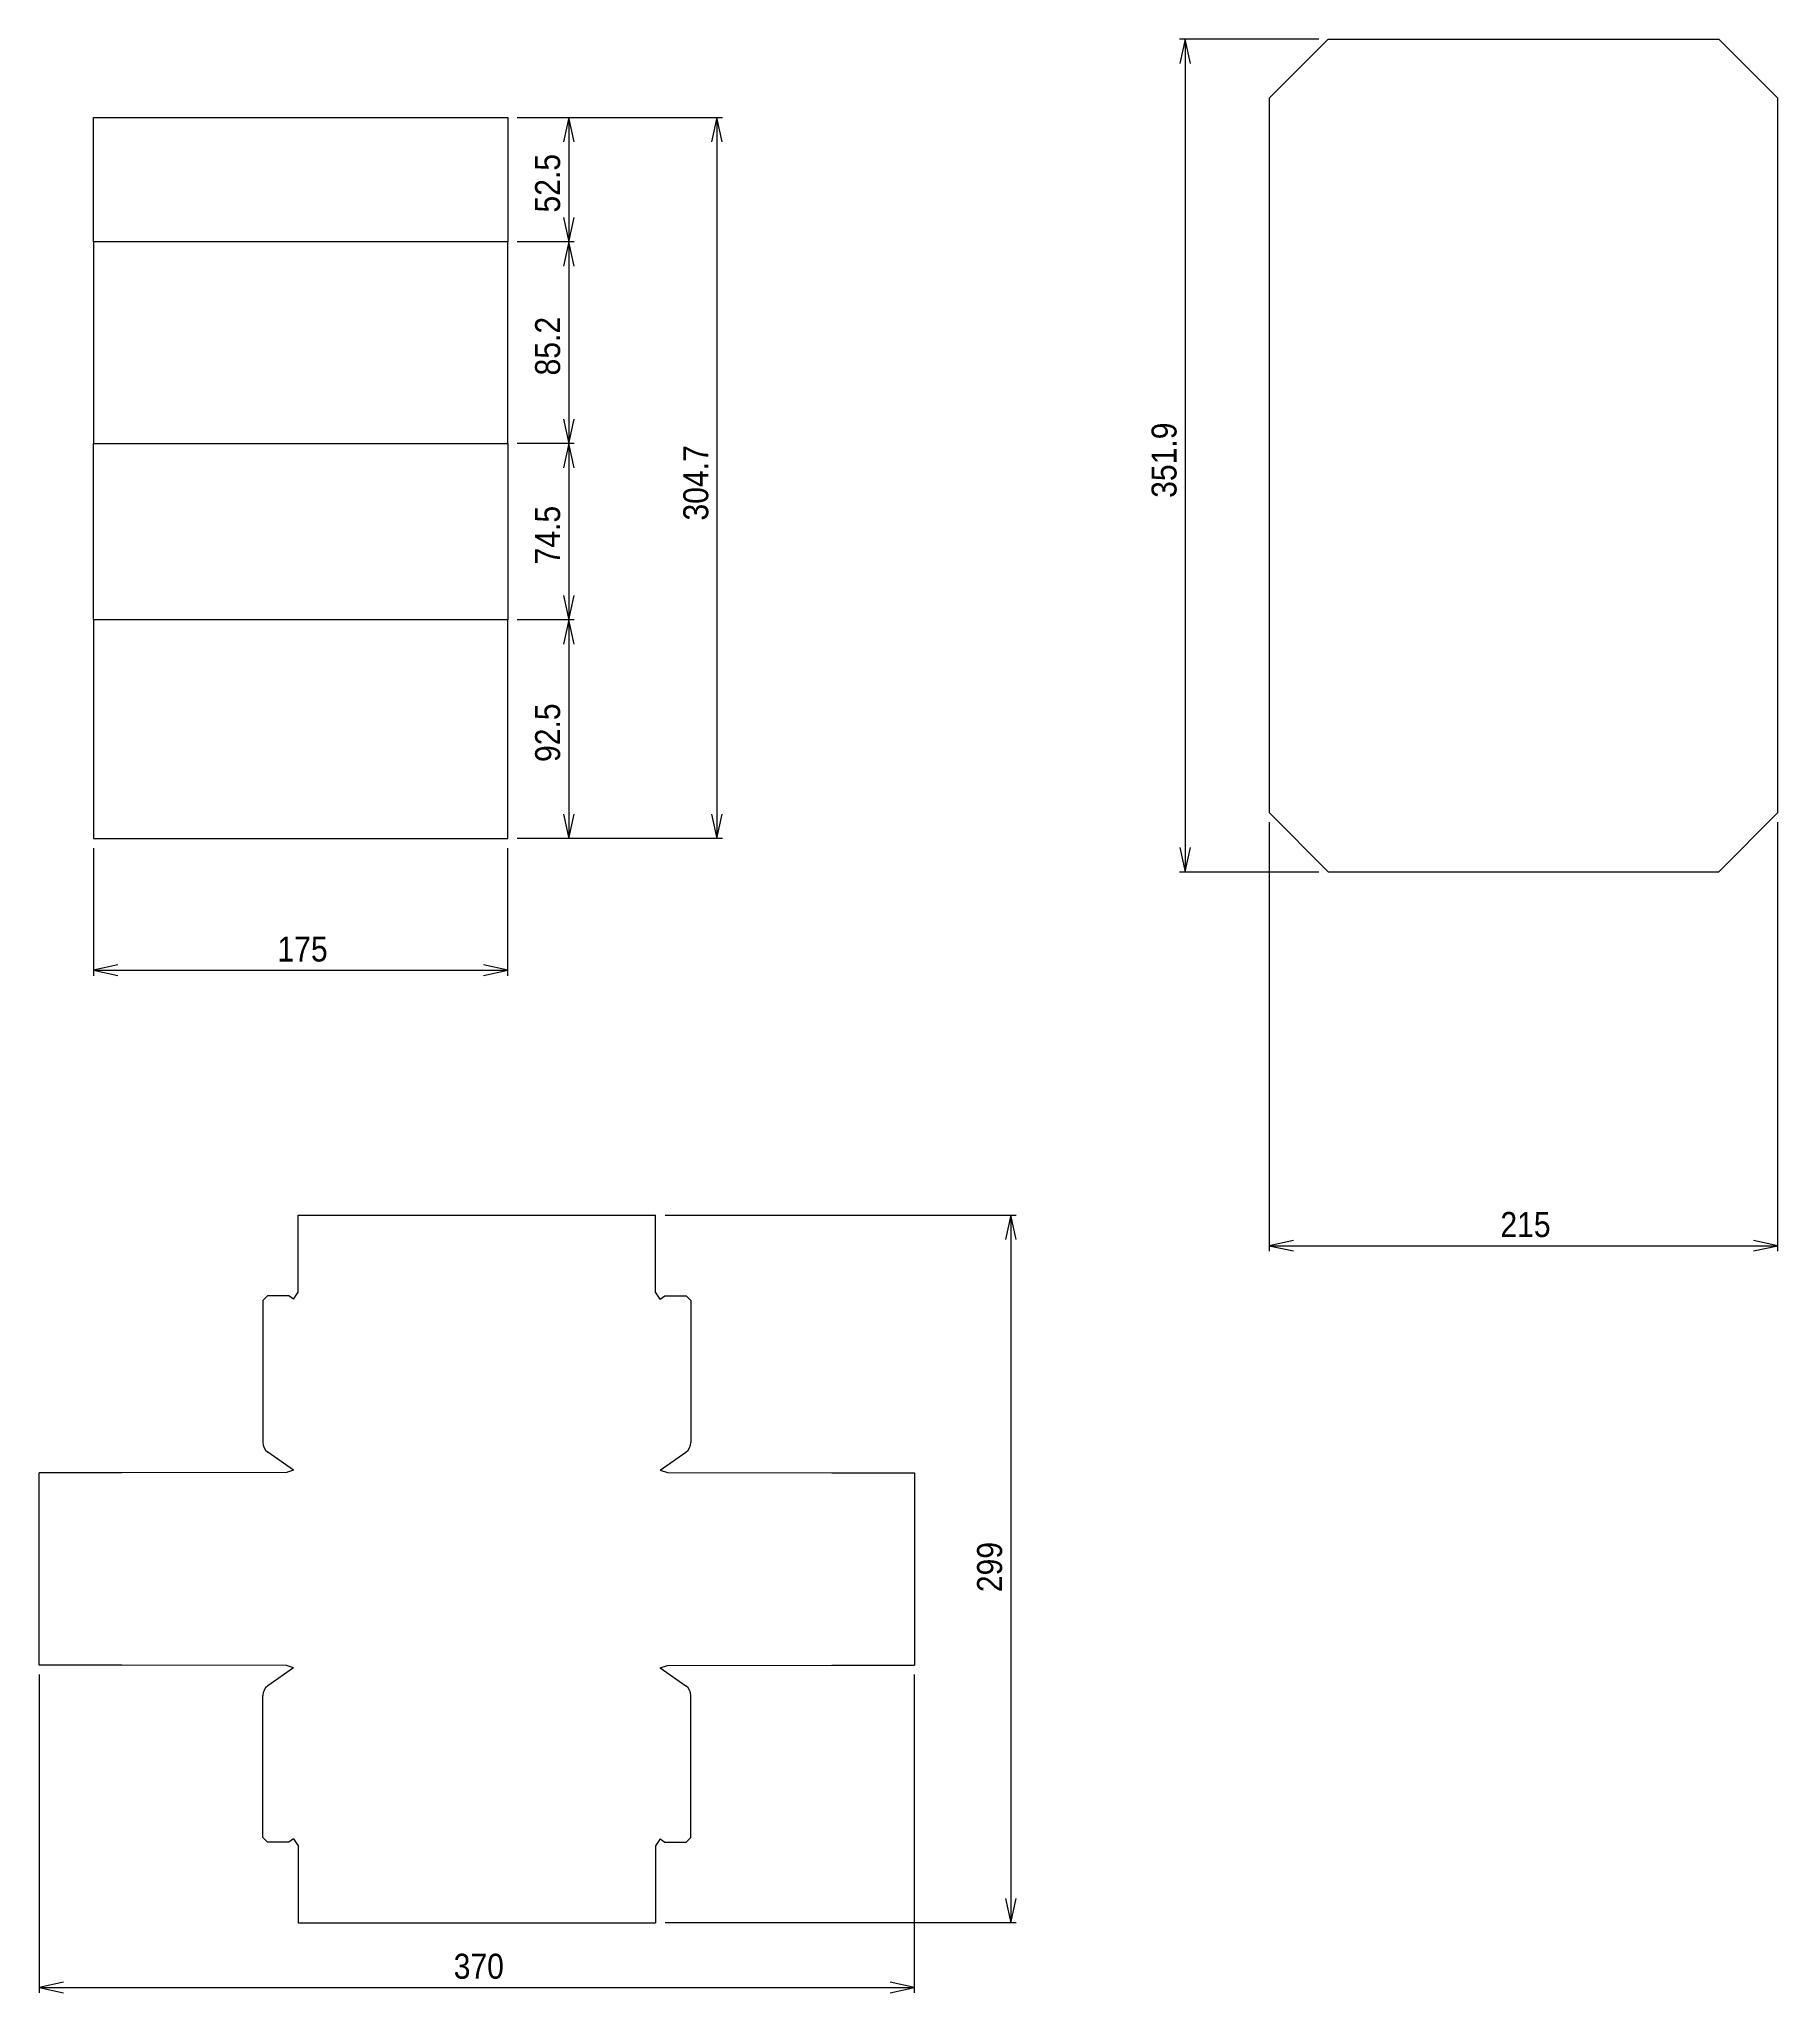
# Model space of a CAD drawing. Extents: x 0 to 1682, y 1 to 953.
# Drawn here: x 594 to 1329, y 127 to 953 of the extents above; entities that cross this region are included whole.
import ezdxf

# ---------------------------------------------------------------- set-up
doc = ezdxf.new("R2010")
doc.units = 0
doc.layers.add('Annotation', color=7, linetype='CONTINUOUS')
doc.layers.add('Design', color=7, linetype='CONTINUOUS')
doc.dimstyles.get("Standard").update_dxf_attribs({"dimtxt": 2.5, "dimasz": 2.5, "dimexe": 1.25, "dimexo": 0.625, "dimtad": 1, "dimcen": 2.5, "dimazin": 3, "dimtfac": 1, "dimtmove": 0, "dimatfit": 3})

# ---------------------------------------------------------------- blocks, each defined once
blk = doc.blocks.new('*D13')
at = {"layer": 'Annotation', "color": 20, "linetype": 'CONTINUOUS'}
for p, q in [((796.529, 919.548), (820.604, 919.548)), ((818.267, 919.548), (816.024, 909.266)), ((820.511, 909.266), (818.267, 919.548)), ((818.267, 919.548), (818.267, 867.048)), ((816.024, 877.33), (818.267, 867.048)), ((818.267, 867.048), (820.511, 877.33)), ((820.604, 867.048), (796.529, 867.048))]:
    blk.add_line(p, q, dxfattribs=at)
at = {"layer": 'Annotation', "color": 20, "linetype": 'CONTINUOUS', "width": 0.9}
blk.add_text('52.5', height=10.566, rotation=90, dxfattribs=at).set_placement((814.61, 879.44))
blk = doc.blocks.new('*D14')
at = {"layer": 'Annotation', "color": 20, "linetype": 'CONTINUOUS'}
for p, q in [((818.267, 867.048), (816.024, 856.766)), ((820.511, 856.766), (818.267, 867.048)), ((818.267, 867.048), (818.267, 781.848)), ((816.024, 792.13), (818.267, 781.848)), ((818.267, 781.848), (820.511, 792.13)), ((820.604, 781.848), (796.529, 781.848))]:
    blk.add_line(p, q, dxfattribs=at)
at = {"layer": 'Annotation', "color": 20, "linetype": 'CONTINUOUS', "width": 0.9}
blk.add_text('85.2', height=10.566, rotation=90, dxfattribs=at).set_placement((814.61, 810.59))
blk = doc.blocks.new('*D15')
at = {"layer": 'Annotation', "color": 20, "linetype": 'CONTINUOUS'}
for p, q in [((818.267, 781.848), (816.024, 771.566)), ((820.511, 771.566), (818.267, 781.848)), ((818.267, 781.848), (818.267, 707.348)), ((816.024, 717.63), (818.267, 707.348)), ((818.267, 707.348), (820.511, 717.63)), ((820.604, 707.348), (796.529, 707.348))]:
    blk.add_line(p, q, dxfattribs=at)
at = {"layer": 'Annotation', "color": 20, "linetype": 'CONTINUOUS', "width": 0.9}
blk.add_text('74.5', height=10.566, rotation=90, dxfattribs=at).set_placement((814.61, 730.74))
blk = doc.blocks.new('*D16')
at = {"layer": 'Annotation', "color": 20, "linetype": 'CONTINUOUS'}
for p, q in [((818.267, 707.348), (816.024, 697.066)), ((820.511, 697.066), (818.267, 707.348)), ((818.267, 707.348), (818.267, 614.848)), ((816.024, 625.13), (818.267, 614.848)), ((818.267, 614.848), (820.511, 625.13)), ((820.604, 614.848), (796.529, 614.848))]:
    blk.add_line(p, q, dxfattribs=at)
at = {"layer": 'Annotation', "color": 20, "linetype": 'CONTINUOUS', "width": 0.9}
blk.add_text('92.5', height=10.566, rotation=90, dxfattribs=at).set_placement((814.61, 647.24))
blk = doc.blocks.new('*D21')
at = {"layer": 'Annotation', "color": 20, "linetype": 'CONTINUOUS'}
for p, q in [((858.989, 455.714), (1007.377, 455.714)), ((1005.04, 455.714), (1002.797, 445.433)), ((1007.284, 445.433), (1005.04, 455.714)), ((1005.04, 455.714), (1005.04, 156.714)), ((1002.797, 166.996), (1005.04, 156.714)), ((1005.04, 156.714), (1007.284, 166.996)), ((1007.377, 156.714), (858.989, 156.714))]:
    blk.add_line(p, q, dxfattribs=at)
at = {"layer": 'Annotation', "color": 20, "linetype": 'CONTINUOUS', "width": 0.9}
blk.add_text('299', height=10.566, rotation=90, dxfattribs=at).set_placement((1001.383, 296.42))
blk = doc.blocks.new('*D22')
at = {"layer": 'Annotation', "color": 20, "linetype": 'CONTINUOUS'}
for p, q in [((594.425, 261.557), (594.425, 127.065)), ((964.425, 127.065), (964.425, 261.557)), ((604.707, 131.646), (594.425, 129.402)), ((594.425, 129.402), (604.707, 127.159)), ((594.425, 129.402), (964.425, 129.402)), ((964.425, 129.402), (954.143, 131.646)), ((954.143, 127.159), (964.425, 129.402))]:
    blk.add_line(p, q, dxfattribs=at)
at = {"layer": 'Annotation', "color": 20, "linetype": 'CONTINUOUS', "width": 0.9}
blk.add_text('370', height=10.566, dxfattribs=at).set_placement((769.63, 133.06))
blk = doc.blocks.new('*D25')
at = {"layer": 'Annotation', "color": 20, "linetype": 'CONTINUOUS'}
for p, q in [((796.529, 919.548), (883.221, 919.548)), ((880.884, 919.548), (878.641, 909.266)), ((883.127, 909.266), (880.884, 919.548)), ((880.884, 919.548), (880.884, 614.848)), ((878.641, 625.13), (880.884, 614.848)), ((880.884, 614.848), (883.127, 625.13)), ((883.221, 614.848), (820.604, 614.848))]:
    blk.add_line(p, q, dxfattribs=at)
at = {"layer": 'Annotation', "color": 20, "linetype": 'CONTINUOUS', "width": 0.9}
blk.add_text('304.7', height=10.566, rotation=90, dxfattribs=at).set_placement((877.226, 749.276))
blk = doc.blocks.new('*D26')
at = {"layer": 'Annotation', "color": 20, "linetype": 'CONTINUOUS'}
for p, q in [((617.465, 610.784), (617.465, 556.928)), ((792.465, 556.928), (792.465, 610.784)), ((627.747, 561.509), (617.465, 559.265)), ((792.465, 559.265), (782.183, 561.509)), ((617.465, 559.265), (627.747, 557.022)), ((617.465, 559.265), (792.465, 559.265)), ((782.183, 557.022), (792.465, 559.265))]:
    blk.add_line(p, q, dxfattribs=at)
at = {"layer": 'Annotation', "color": 20, "linetype": 'CONTINUOUS', "width": 0.9}
blk.add_text('175', height=10.566, dxfattribs=at).set_placement((695.171, 562.923))
blk = doc.blocks.new('*D27')
at = {"layer": 'Annotation', "color": 20, "linetype": 'CONTINUOUS'}
for p, q in [((1135.19, 952.736), (1076.433, 952.736)), ((1078.769, 952.736), (1076.526, 942.454)), ((1081.013, 942.454), (1078.769, 952.736)), ((1078.769, 952.736), (1078.769, 600.833)), ((1076.526, 611.115), (1078.769, 600.833)), ((1078.769, 600.833), (1081.013, 611.115)), ((1076.433, 600.833), (1135.19, 600.833))]:
    blk.add_line(p, q, dxfattribs=at)
at = {"layer": 'Annotation', "color": 20, "linetype": 'CONTINUOUS', "width": 0.9}
blk.add_text('351.9', height=10.566, rotation=90, dxfattribs=at).set_placement((1075.112, 758.862))
blk = doc.blocks.new('*D28')
at = {"layer": 'Annotation', "color": 20, "linetype": 'CONTINUOUS'}
for p, q in [((1114.254, 621.769), (1114.254, 440.508)), ((1329.254, 440.508), (1329.254, 621.769)), ((1124.536, 445.089), (1114.254, 442.845)), ((1114.254, 442.845), (1124.536, 440.602)), ((1114.254, 442.845), (1329.254, 442.845)), ((1329.254, 442.845), (1318.972, 445.089)), ((1318.972, 440.602), (1329.254, 442.845))]:
    blk.add_line(p, q, dxfattribs=at)
at = {"layer": 'Annotation', "color": 20, "linetype": 'CONTINUOUS', "width": 0.9}
blk.add_text('215', height=10.566, dxfattribs=at).set_placement((1211.96, 446.503))

msp = doc.modelspace()

# ---------------------------------------------------------------- linework, layer by layer
at = {"layer": 'Design', "color": 1, "linetype": 'CONTINUOUS'}
for p, q in [((1114.254, 927.736), (1139.254, 952.736)), ((1139.254, 952.736), (1304.254, 952.736)), ((1304.254, 952.736), (1329.254, 927.736)), ((1114.254, 927.736), (1114.254, 625.833)), ((1329.254, 625.833), (1329.254, 927.736)), ((617.465, 867.048), (617.465, 919.548)), ((617.465, 919.548), (792.465, 919.548)), ((792.465, 919.548), (792.465, 867.048)), ((617.465, 867.048), (617.465, 781.848)), ((792.465, 781.848), (792.465, 867.048)), ((617.465, 707.348), (617.465, 781.848)), ((792.465, 781.848), (792.465, 707.348)), ((617.465, 707.348), (617.465, 614.848)), ((792.465, 614.848), (792.465, 707.348)), ((1114.254, 625.833), (1139.254, 600.833)), ((1304.254, 600.833), (1329.254, 625.833)), ((617.465, 614.848), (792.465, 614.848)), ((1139.254, 600.833), (1304.254, 600.833)), ((703.925, 423.214), (703.925, 455.714)), ((703.925, 455.714), (854.925, 455.714)), ((854.925, 423.214), (854.925, 455.714)), ((688.925, 419.615), (690.925, 421.615)), ((699.925, 421.615), (690.925, 421.615)), ((701.925, 420.214), (699.925, 421.615)), ((701.925, 420.214), (703.925, 423.214)), ((856.925, 420.214), (854.925, 423.214)), ((856.925, 420.214), (858.925, 421.615)), ((858.925, 421.615), (867.925, 421.615)), ((869.925, 419.615), (867.925, 421.615)), ((688.925, 419.615), (688.925, 359.717)), ((869.925, 419.615), (869.925, 359.717)), ((701.925, 348.011), (691.057, 355.621)), ((856.925, 348.011), (867.792, 355.621)), ((629.425, 346.808), (594.425, 346.808)), ((594.425, 265.621), (594.425, 346.808)), ((698.925, 347.011), (629.425, 346.808)), ((701.925, 348.011), (698.925, 347.011)), ((856.925, 348.011), (859.925, 347.011)), ((859.925, 347.011), (929.425, 346.808)), ((929.425, 346.808), (964.425, 346.808)), ((964.425, 346.808), (964.425, 265.621)), ((629.425, 265.621), (594.425, 265.621)), ((698.925, 265.418), (629.425, 265.621)), ((701.925, 264.418), (691.057, 256.808)), ((701.925, 264.418), (698.925, 265.418)), ((856.925, 264.418), (859.925, 265.418)), ((856.925, 264.418), (867.792, 256.808)), ((859.925, 265.418), (929.425, 265.621)), ((929.425, 265.621), (964.425, 265.621)), ((688.925, 192.814), (688.925, 252.712)), ((869.925, 192.814), (869.925, 252.712)), ((688.925, 192.814), (690.925, 190.814)), ((699.925, 190.814), (690.925, 190.814)), ((701.925, 192.214), (699.925, 190.814)), ((701.925, 192.214), (703.925, 189.214)), ((856.925, 192.214), (854.925, 189.214)), ((856.925, 192.214), (858.925, 190.814)), ((858.925, 190.814), (867.925, 190.814)), ((869.925, 192.814), (867.925, 190.814)), ((703.925, 189.214), (703.925, 156.714)), ((854.925, 189.214), (854.925, 156.714)), ((703.925, 156.714), (854.925, 156.714))]:
    msp.add_line(p, q, dxfattribs=at)
at = {"layer": 'Design', "color": 4, "linetype": 'CONTINUOUS'}
for p, q in [((792.465, 867.048), (617.465, 867.048)), ((617.465, 781.848), (792.465, 781.848)), ((792.465, 707.348), (617.465, 707.348))]:
    msp.add_line(p, q, dxfattribs=at)
at = {"layer": 'Design', "color": 1, "linetype": 'CONTINUOUS'}
for centre, start, end in [((693.925, 359.717), -180.005103, -125.000237), ((864.925, 359.717), -55.011909, -0.00476), ((693.925, 252.712), 125.000347, 180.004994), ((864.925, 252.712), 0.00487, 55.011799)]:
    msp.add_arc(centre, 5, start, end, dxfattribs=at)

# ---------------------------------------------------------------- dimensions: what is measured, and where the dimension line sits
at = {"layer": 'Annotation', "color": 20, "linetype": 'CONTINUOUS'}
for p1, p2, distance, text, picture, middle in [((1135.19, 952.736), (1135.19, 600.833), -56.421, '351.9', '*D27', (1078.769, 776.784)), ((796.529, 919.548), (796.529, 867.048), 21.738, '52.5', '*D13', (818.267, 893.298)), ((796.529, 919.548), (796.529, 614.848), 84.355, '304.7', '*D25', (880.884, 767.198)), ((796.529, 867.048), (796.529, 781.848), 21.738, '85.2', '*D14', (818.267, 824.448)), ((796.529, 781.848), (796.529, 707.348), 21.738, '74.5', '*D15', (818.267, 744.598)), ((796.529, 707.348), (796.529, 614.848), 21.738, '92.5', '*D16', (818.267, 661.098)), ((858.989, 455.714), (858.989, 156.714), 146.051, '299', '*D21', (1005.04, 306.214))]:
    dim = msp.add_aligned_dim(p1=p1, p2=p2, distance=distance, text=text, dimstyle='STANDARD', dxfattribs=at)
    dim.commit()
    dim.dimension.update_dxf_attribs({"geometry": picture, "text_midpoint": middle, "text_rotation": 90.000015})
for p1, p2, distance, text, picture, middle in [((1114.254, 621.769), (1329.254, 621.769), -178.924, '215', '*D28', (1221.754, 442.845)), ((617.465, 610.784), (792.465, 610.784), -51.519, '175', '*D26', (704.965, 559.265)), ((594.425, 261.557), (964.425, 261.557), -132.155, '370', '*D22', (779.425, 129.402))]:
    dim = msp.add_aligned_dim(p1=p1, p2=p2, distance=distance, text=text, dimstyle='STANDARD', dxfattribs=at)
    dim.commit()
    dim.dimension.update_dxf_attribs({"geometry": picture, "text_midpoint": middle})

doc.saveas('drawing.dxf')
